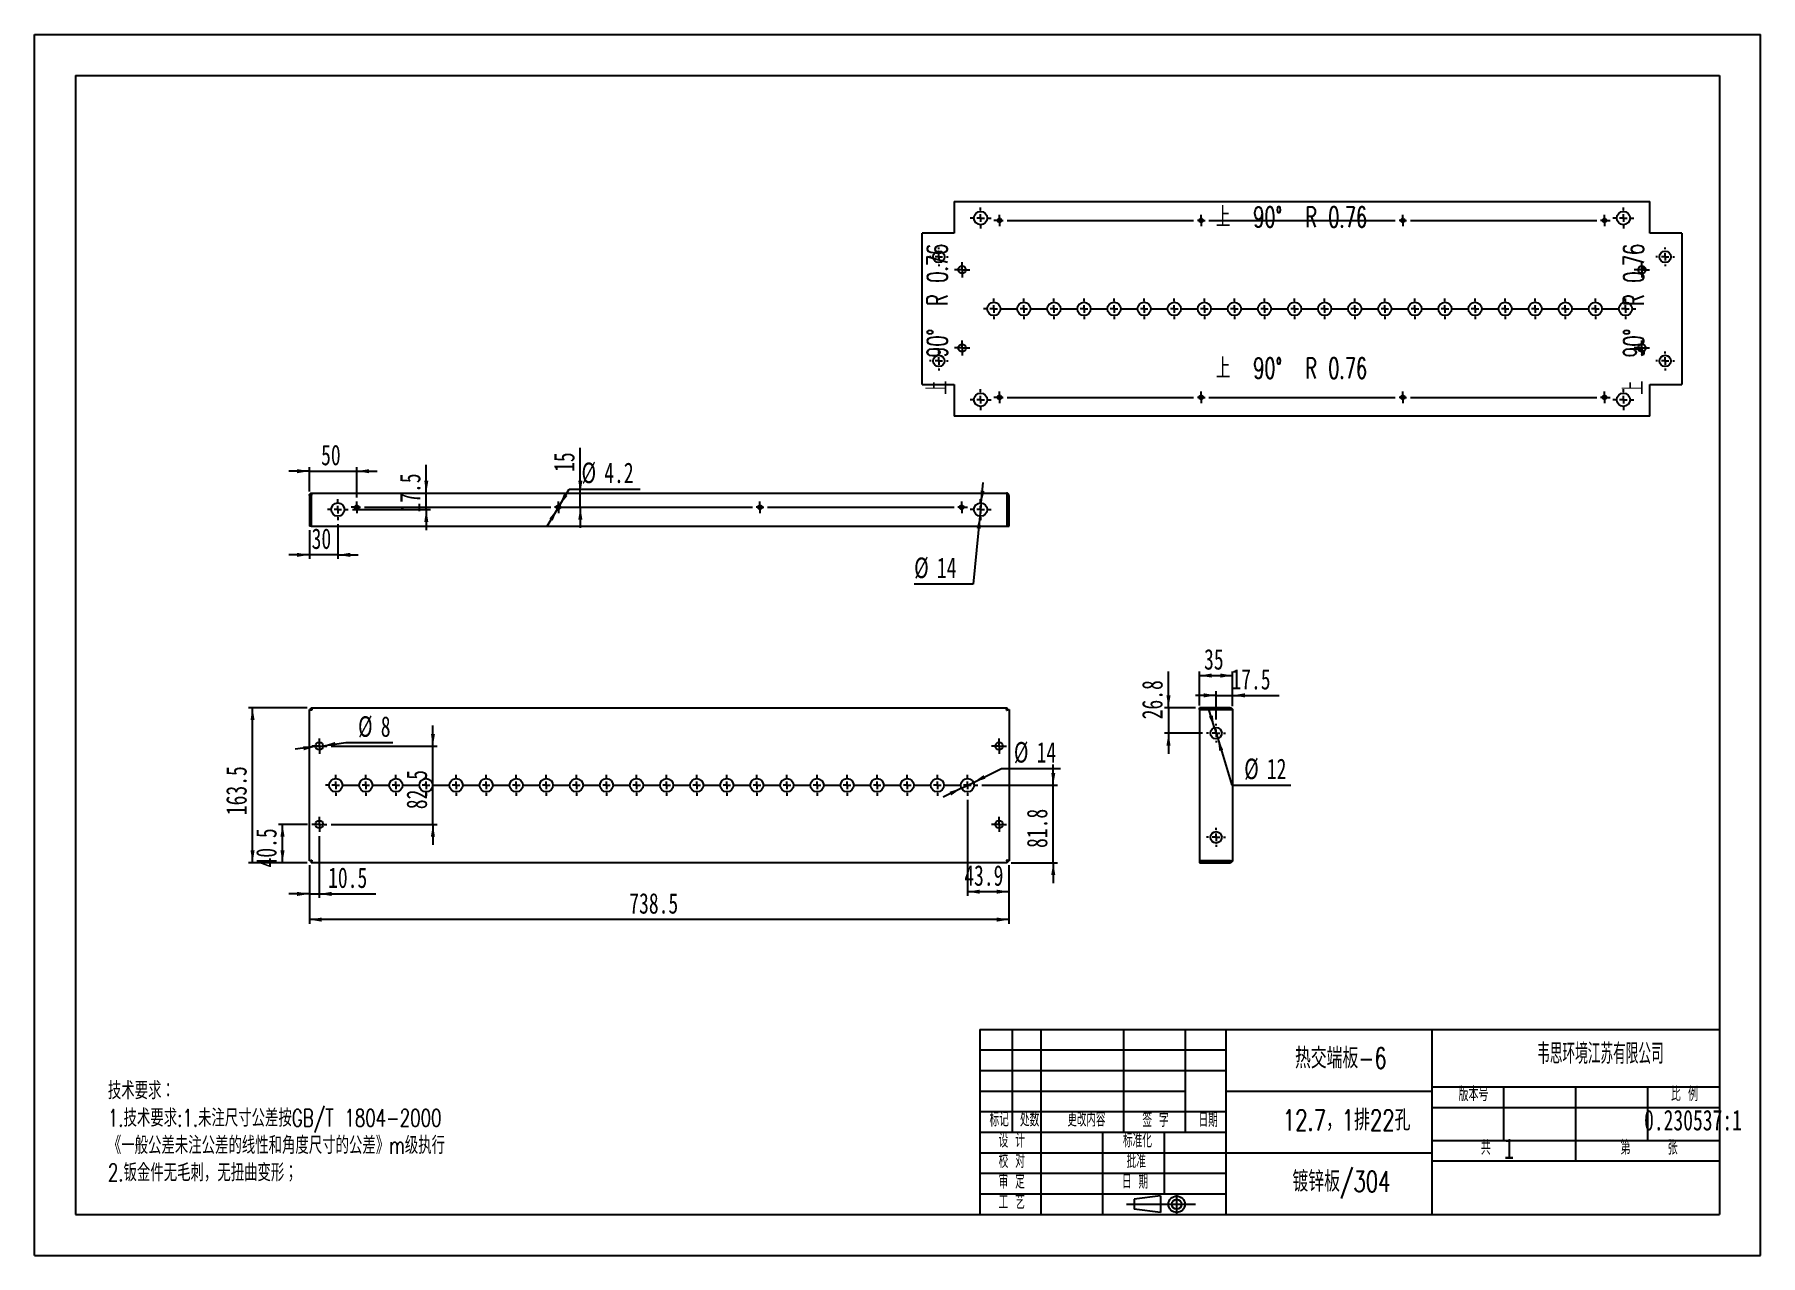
# Model space of a CAD drawing. Extents: x 0 to 1822, y 0 to 1288.
import ezdxf

# ---------------------------------------------------------------- set-up
doc = ezdxf.new("R2010")
doc.units = 0
doc.header["$LTSCALE"] = 4.337702
doc.layers.get('0').update_dxf_attribs({"linetype": 'CONTINUOUS'})
for name, color, linetype in [('粗实线', 7, 'CONTINUOUS'), ('细实线', 7, 'CONTINUOUS'), ('轮廓线层', 7, 'CONTINUOUS')]:
    doc.layers.add(name, color=color, linetype=linetype)
doc.styles.add('SLDTEXTSTYLE0', font='TXT', dxfattribs={"width": 0.7, "bigfont": 'bigfont'})
doc.styles.add('SLDTEXTSTYLE1', font='TXT', dxfattribs={"width": 0.56, "bigfont": 'bigfont'})
doc.styles.add('SLDTEXTSTYLE2', font='TXT', dxfattribs={"width": 0.49, "bigfont": 'bigfont'})
doc.styles.add('SLDTEXTSTYLE3', font='TXT', dxfattribs={"width": 0.54, "bigfont": 'bigfont'})
doc.styles.add('SLDTEXTSTYLE4', font='TXT', dxfattribs={"width": 0.63, "bigfont": 'bigfont'})
doc.styles.add('SLDTEXTSTYLE5', font='TXT', dxfattribs={"width": 0.586667, "bigfont": 'bigfont'})
doc.styles.add('SLDTEXTSTYLE6', font='TXT', dxfattribs={"width": 0.7})
doc.styles.add('SLDTEXTSTYLE7', font='TXT', dxfattribs={"width": 0.628571, "bigfont": 'bigfont'})
doc.dimstyles.new('SLDDIMSTYLE0', dxfattribs={"dimtxt": 21.688511, "dimasz": 13.013106, "dimexe": 0, "dimexo": 0.0625, "dimgap": 5.422128, "dimtad": 2, "dimdec": 1, "dimrnd": 1e-09, "dimzin": 12, "dimtxsty": 'SLDTEXTSTYLE6', "dimsah": 1, "dimcen": 0.09, "dimazin": 3, "dimtfac": 1, "dimtdec": 1, "dimtofl": 0, "dimtmove": 0, "dimatfit": 3, "dimtolj": 1, "dimtzin": 12})
doc.dimstyles.new('SLDDIMSTYLE1', dxfattribs={"dimtxt": 21.688511, "dimasz": 13.013106, "dimexe": 0, "dimexo": 0.0625, "dimgap": 5.422128, "dimtad": 2, "dimdec": 1, "dimrnd": 1e-09, "dimzin": 12, "dimtxsty": 'SLDTEXTSTYLE6', "dimsah": 1, "dimcen": 0.09, "dimazin": 3, "dimtfac": 1, "dimtdec": 1, "dimtmove": 0, "dimatfit": 3, "dimtolj": 1, "dimtzin": 12})
doc.dimstyles.new('SLDDIMSTYLE2', dxfattribs={"dimtxt": 21.688511, "dimasz": 13.013106, "dimexe": 0, "dimexo": 0.0625, "dimgap": 5.422128, "dimtad": 0, "dimtih": 1, "dimtoh": 1, "dimdec": 1, "dimrnd": 1e-09, "dimzin": 12, "dimtxsty": 'SLDTEXTSTYLE6', "dimsah": 1, "dimcen": 0, "dimazin": 3, "dimtfac": 1, "dimtdec": 1, "dimtmove": 0, "dimatfit": 3, "dimtolj": 1, "dimtzin": 12})

msp = doc.modelspace()

# ---------------------------------------------------------------- texts
at = {"color": 7, "linetype": 'CONTINUOUS', "char_height": 21.6885, "attachment_point": 2, "style": 'SLDTEXTSTYLE7'}
for insert in [(1326.86, 1106.59), (1326.86, 947)]:
    msp.add_mtext('上  90°  R 0.76', dxfattribs=dict(at, insert=insert))
at = {"color": 7, "linetype": 'CONTINUOUS', "char_height": 21.6885, "attachment_point": 2, "rotation": 90, "style": 'SLDTEXTSTYLE7'}
for insert in [(942.11, 987.75), (1677.19, 987.75)]:
    msp.add_mtext('上  90°  R 0.76', dxfattribs=dict(at, insert=insert))
at = {"layer": '细实线', "color": 7}
for s, insert, char_height, attachment_point, style in [('热交端板-6', (1378.87, 219.1), 21.689, 2, 'SLDTEXTSTYLE0'), ('韦思环境江苏有限公司', (1652.9, 223.86), 21.689, 2, 'SLDTEXTSTYLE1'), ('12.7，1排22孔', (1385.01, 153.65), 21.689, 2, 'SLDTEXTSTYLE0'), ('0.230537:1', (1750.59, 153.65), 21.689, 2, 'SLDTEXTSTYLE6'), ('1', (1551.21, 123.53), 21.69, 1, 'SLDTEXTSTYLE6'), ('1', (1551.21, 123.53), 21.69, 1, 'SLDTEXTSTYLE6'), ('镀锌板/304', (1379.54, 89), 21.689, 2, 'SLDTEXTSTYLE0')]:
    msp.add_mtext(s, dxfattribs=dict(at, insert=insert, char_height=char_height, attachment_point=attachment_point, style=style))
at = {"layer": '细实线', "attachment_point": 2}
for s, insert, char_height, style in [('版本号', (1518.9, 178.03), 15.182, 'SLDTEXTSTYLE4'), ('比 例', (1741.61, 178.03), 15.182, 'SLDTEXTSTYLE5'), ('标记', (1018.26, 151.24), 15.182, 'SLDTEXTSTYLE1'), ('处数', (1050.36, 151.24), 15.182, 'SLDTEXTSTYLE1'), ('更改内容', (1110.29, 151.24), 15.182, 'SLDTEXTSTYLE2'), ('签 字', (1183.34, 150.77), 15.182, 'SLDTEXTSTYLE3'), ('日期', (1238.82, 150.77), 15.182, 'SLDTEXTSTYLE1'), ('设 计', (1031.52, 129.09), 15.182, 'SLDTEXTSTYLE3'), ('标准化', (1164.19, 129.09), 15.182, 'SLDTEXTSTYLE1'), ('共', (1531.91, 121.53), 15.18, 'SLDTEXTSTYLE4'), ('第', (1679.5, 121.53), 15.18, 'SLDTEXTSTYLE4'), ('张', (1729.17, 121.53), 15.18, 'SLDTEXTSTYLE4'), ('张', (1729.17, 121.53), 15.18, 'SLDTEXTSTYLE4'), ('校 对', (1031.52, 107.5), 15.182, 'SLDTEXTSTYLE3'), ('批准', (1162.91, 107.5), 15.182, 'SLDTEXTSTYLE1'), ('审 定', (1031.52, 85.71), 15.182, 'SLDTEXTSTYLE3'), ('日 期', (1161.65, 85.71), 15.182, 'SLDTEXTSTYLE3'), ('工 艺', (1031.52, 64.02), 15.182, 'SLDTEXTSTYLE3')]:
    msp.add_mtext(s, dxfattribs=dict(at, insert=insert, char_height=char_height, style=style))

# ---------------------------------------------------------------- blocks, each defined once
blk = doc.blocks.new('块6')
at = {"color": 7, "linetype": 'CONTINUOUS'}
for p, q in [((552, 673.5), (517.3, 669.1)), ((517.3, 669.1), (517.3, 656.1)), ((552, 673.5), (552, 651.8)), ((552, 651.8), (517.3, 656.1))]:
    blk.add_line(p, q, dxfattribs=at)
at = {"layer": '轮廓线层', "color": 7}
for p, q in [((507.5, 662.5), (598.2, 662.5)), ((573.5, 675.3), (573.5, 649.7))]:
    blk.add_line(p, q, dxfattribs=at)
for radius in [10.8, 6.51]:
    blk.add_circle((573.5, 662.5), radius, dxfattribs=at)
blk = doc.blocks.new('SW_NOTE_0')
at = {"layer": '细实线', "color": 0, "attachment_point": 1, "style": 'SLDTEXTSTYLE0'}
for s, insert, char_height in [('技术要求：', (0, 23.7), 18.36), ('1.技术要求:1.未注尺寸公差按GB/T 1804-2000', (0, -5.2), 18.363), ('《一般公差未注公差的线性和角度尺寸的公差》m级执行', (0, -34), 18.363), ('2.钣金件无毛刺，无扭曲变形；', (0, -62.8), 18.363)]:
    blk.add_mtext(s, dxfattribs=dict(at, insert=insert, char_height=char_height))
blk = doc.blocks.new('_D')
at = {"layer": '细实线'}
for p, q in [((290.1, 412), (290.1, 350.1)), ((1028.6, 412), (1028.6, 350.1)), ((1028.6, 354.4), (290.1, 354.4))]:
    blk.add_line(p, q, dxfattribs=at)
for points in [[(290.1, 354.4), (303.2, 352.2), (303.2, 356.6)], [(1028.6, 354.4), (1015.6, 356.6), (1015.6, 352.2)]]:
    blk.add_solid(points, dxfattribs=at)
at = {"layer": '细实线', "insert": (627.8, 382.4), "char_height": 21.69, "attachment_point": 1, "style": 'SLDTEXTSTYLE6'}
blk.add_mtext('738.5', dxfattribs=at)
blk = doc.blocks.new('_D_1')
at = {"layer": '细实线'}
for p, q in [((287.8, 577.9), (225.8, 577.9)), ((230.1, 414.4), (230.1, 577.9)), ((287.8, 414.4), (225.8, 414.4))]:
    blk.add_line(p, q, dxfattribs=at)
for points in [[(230.1, 577.9), (228, 564.9), (232.3, 564.9)], [(230.1, 414.4), (232.3, 427.4), (228, 427.4)]]:
    blk.add_solid(points, dxfattribs=at)
at = {"layer": '细实线', "insert": (202.2, 464.6), "char_height": 21.69, "attachment_point": 1, "rotation": 90, "style": 'SLDTEXTSTYLE6'}
blk.add_mtext('163.5', dxfattribs=at)
blk = doc.blocks.new('_D_2')
at = {"layer": '细实线'}
for p, q in [((984.7, 480.8), (984.7, 379.5)), ((1028.6, 412), (1028.6, 379.5)), ((984.7, 383.9), (1028.6, 383.9))]:
    blk.add_line(p, q, dxfattribs=at)
for points in [[(984.7, 383.9), (997.8, 381.7), (997.8, 386)], [(1028.6, 383.9), (1015.6, 386), (1015.6, 381.7)]]:
    blk.add_solid(points, dxfattribs=at)
at = {"layer": '细实线', "insert": (981.4, 411.8), "char_height": 21.69, "attachment_point": 1, "style": 'SLDTEXTSTYLE6'}
blk.add_mtext('43.9', dxfattribs=at)
blk = doc.blocks.new('_D_3')
at = {"layer": '细实线'}
for p, q in [((1075.3, 496.2), (1075.3, 517.9)), ((1000.1, 496.2), (1079.7, 496.2)), ((1075.3, 414.4), (1075.3, 496.2)), ((1031, 414.4), (1079.7, 414.4)), ((1075.3, 414.4), (1075.3, 392.7))]:
    blk.add_line(p, q, dxfattribs=at)
for points in [[(1075.3, 496.2), (1077.5, 509.2), (1073.2, 509.2)], [(1075.3, 414.4), (1073.2, 401.4), (1077.5, 401.4)]]:
    blk.add_solid(points, dxfattribs=at)
at = {"layer": '细实线', "insert": (1047.4, 430), "char_height": 21.69, "attachment_point": 1, "rotation": 90, "style": 'SLDTEXTSTYLE6'}
blk.add_mtext('81.8', dxfattribs=at)
blk = doc.blocks.new('_D_4')
at = {"layer": '细实线'}
for p, q in [((991, 499.2), (1020.8, 513.8)), ((1020.8, 513.8), (1083, 513.8)), ((978.5, 493.1), (959, 483.6)), ((978.5, 493.1), (991, 499.2))]:
    blk.add_line(p, q, dxfattribs=at)
for points in [[(978.5, 493.1), (965.8, 489.3), (967.7, 485.4)], [(991, 499.2), (1003.7, 503), (1001.8, 506.9)]]:
    blk.add_solid(points, dxfattribs=at)
at = {"layer": '细实线', "char_height": 21.69, "attachment_point": 1, "style": 'SLDTEXTSTYLE6'}
for s, insert in [('%%c', (1033.8, 541.8)), ('14', (1057.8, 541.8))]:
    blk.add_mtext(s, dxfattribs=dict(at, insert=insert))
blk = doc.blocks.new('_D_5')
at = {"layer": '细实线'}
for p, q in [((420.5, 537.4), (420.5, 559.1)), ((313, 537.4), (424.9, 537.4)), ((420.5, 454.9), (420.5, 537.4)), ((313, 454.9), (424.9, 454.9)), ((420.5, 454.9), (420.5, 433.2))]:
    blk.add_line(p, q, dxfattribs=at)
for points in [[(420.5, 537.4), (422.7, 550.4), (418.4, 550.4)], [(420.5, 454.9), (418.4, 441.9), (422.7, 441.9)]]:
    blk.add_solid(points, dxfattribs=at)
at = {"layer": '细实线', "insert": (392.6, 470.9), "char_height": 21.69, "attachment_point": 1, "rotation": 90, "style": 'SLDTEXTSTYLE6'}
blk.add_mtext('82.5', dxfattribs=at)
blk = doc.blocks.new('_D_6')
at = {"layer": '细实线'}
for p, q in [((288.3, 454.9), (257.4, 454.9)), ((261.8, 414.4), (261.8, 454.9)), ((287.8, 414.4), (257.4, 414.4))]:
    blk.add_line(p, q, dxfattribs=at)
for points in [[(261.8, 454.9), (259.6, 441.9), (263.9, 441.9)], [(261.8, 414.4), (263.9, 427.4), (259.6, 427.4)]]:
    blk.add_solid(points, dxfattribs=at)
at = {"layer": '细实线', "insert": (233.8, 409.4), "char_height": 21.69, "attachment_point": 1, "rotation": 90, "style": 'SLDTEXTSTYLE6'}
blk.add_mtext('40.5', dxfattribs=at)
blk = doc.blocks.new('_D_7')
at = {"layer": '细实线'}
for p, q in [((300.6, 442.6), (300.6, 377.2)), ((290.1, 412), (290.1, 377.2)), ((290.1, 381.5), (268.5, 381.5)), ((290.1, 381.5), (300.6, 381.5)), ((300.6, 381.5), (360.4, 381.5))]:
    blk.add_line(p, q, dxfattribs=at)
for points in [[(290.1, 381.5), (277.1, 383.7), (277.1, 379.3)], [(300.6, 381.5), (313.7, 379.3), (313.7, 383.7)]]:
    blk.add_solid(points, dxfattribs=at)
at = {"layer": '细实线', "insert": (309.9, 409.5), "char_height": 21.69, "attachment_point": 1, "style": 'SLDTEXTSTYLE6'}
blk.add_mtext('10.5', dxfattribs=at)
blk = doc.blocks.new('_D_8')
at = {"layer": '细实线'}
for p, q in [((296.7, 536.9), (275.2, 534.1)), ((296.7, 536.9), (304.6, 537.9)), ((304.6, 537.9), (328.5, 541.1)), ((328.5, 541.1), (378.1, 541.1))]:
    blk.add_line(p, q, dxfattribs=at)
for points in [[(296.7, 536.9), (283.5, 537.3), (284.1, 533)], [(304.6, 537.9), (317.8, 537.5), (317.2, 541.8)]]:
    blk.add_solid(points, dxfattribs=at)
at = {"layer": '细实线', "attachment_point": 1, "style": 'SLDTEXTSTYLE6'}
for s, insert, char_height in [('%%c', (341.5, 569), 21.69), ('8', (365.5, 569), 21.7)]:
    blk.add_mtext(s, dxfattribs=dict(at, insert=insert, char_height=char_height))
blk = doc.blocks.new('SW_CENTERMARKSYMBOL_0')
at = {"layer": '细实线', "color": 0}
for p, q in [((-643, 0), (-646, 0)), ((-635, 0), (-639, 0)), ((-635, 8), (-635, 11)), ((-635, 0), (-635, 4)), ((-635, 0), (-635, -4)), ((-635, 0), (-631, 0)), ((-627, 0), (-611.25, 0)), ((-603.25, 0), (-607.25, 0)), ((-603.25, 8), (-603.25, 11)), ((-603.25, 0), (-603.25, 4)), ((-603.25, 0), (-603.25, -4)), ((-603.25, 0), (-599.25, 0)), ((-595.25, 0), (-579.5, 0)), ((-571.5, 0), (-575.5, 0)), ((-571.5, 8), (-571.5, 11)), ((-571.5, 0), (-571.5, 4)), ((-571.5, 0), (-571.5, -4)), ((-571.5, 0), (-567.5, 0)), ((-563.5, 0), (-547.75, 0)), ((-539.75, 0), (-543.75, 0)), ((-539.75, 8), (-539.75, 11)), ((-539.75, 0), (-539.75, 4)), ((-539.75, 0), (-539.75, -4)), ((-539.75, 0), (-535.75, 0)), ((-531.75, 0), (-516, 0)), ((-508, 0), (-512, 0)), ((-508, 8), (-508, 11)), ((-508, 0), (-508, 4)), ((-508, 0), (-508, -4)), ((-508, 0), (-504, 0)), ((-500, 0), (-484.25, 0)), ((-476.25, 0), (-480.25, 0)), ((-476.25, 8), (-476.25, 11)), ((-476.25, 0), (-476.25, 4)), ((-476.25, 0), (-476.25, -4)), ((-476.25, 0), (-472.25, 0)), ((-468.25, 0), (-452.5, 0)), ((-444.5, 0), (-448.5, 0)), ((-444.5, 8), (-444.5, 11)), ((-444.5, 0), (-444.5, 4)), ((-444.5, 0), (-444.5, -4)), ((-444.5, 0), (-440.5, 0)), ((-436.5, 0), (-420.75, 0)), ((-412.75, 0), (-416.75, 0)), ((-412.75, 8), (-412.75, 11)), ((-412.75, 0), (-412.75, 4)), ((-412.75, 0), (-412.75, -4)), ((-412.75, 0), (-408.75, 0)), ((-404.75, 0), (-389, 0)), ((-381, 0), (-385, 0)), ((-381, 8), (-381, 11)), ((-381, 0), (-381, 4)), ((-381, 0), (-381, -4)), ((-381, 0), (-377, 0)), ((-373, 0), (-357.25, 0)), ((-349.25, 0), (-353.25, 0)), ((-349.25, 8), (-349.25, 11)), ((-349.25, 0), (-349.25, 4)), ((-349.25, 0), (-349.25, -4)), ((-349.25, 0), (-345.25, 0)), ((-341.25, 0), (-325.5, 0)), ((-317.5, 0), (-321.5, 0)), ((-317.5, 8), (-317.5, 11)), ((-317.5, 0), (-317.5, 4)), ((-317.5, 0), (-317.5, -4)), ((-317.5, 0), (-313.5, 0)), ((-309.5, 0), (-293.75, 0)), ((-285.75, 0), (-289.75, 0)), ((-285.75, 8), (-285.75, 11)), ((-285.75, 0), (-285.75, 4)), ((-285.75, 0), (-285.75, -4)), ((-285.75, 0), (-281.75, 0)), ((-277.75, 0), (-262, 0)), ((-254, 0), (-258, 0)), ((-254, 8), (-254, 11)), ((-254, 0), (-254, 4)), ((-254, 0), (-254, -4)), ((-254, 0), (-250, 0)), ((-246, 0), (-230.25, 0)), ((-222.25, 0), (-226.25, 0)), ((-222.25, 8), (-222.25, 11)), ((-222.25, 0), (-222.25, 4)), ((-222.25, 0), (-222.25, -4)), ((-222.25, 0), (-218.25, 0)), ((-214.25, 0), (-198.5, 0)), ((-190.5, 0), (-194.5, 0)), ((-190.5, 8), (-190.5, 11)), ((-190.5, 0), (-190.5, 4)), ((-190.5, 0), (-190.5, -4)), ((-190.5, 0), (-186.5, 0)), ((-182.5, 0), (-166.75, 0)), ((-158.75, 0), (-162.75, 0)), ((-158.75, 8), (-158.75, 11)), ((-158.75, 0), (-158.75, 4)), ((-158.75, 0), (-158.75, -4)), ((-158.75, 0), (-154.75, 0)), ((-150.75, 0), (-135, 0)), ((-127, 0), (-131, 0)), ((-127, 8), (-127, 11)), ((-127, 0), (-127, 4)), ((-127, 0), (-127, -4)), ((-127, 0), (-123, 0)), ((-119, 0), (-103.25, 0)), ((-95.25, 0), (-99.25, 0)), ((-95.25, 8), (-95.25, 11)), ((-95.25, 0), (-95.25, 4)), ((-95.25, 0), (-95.25, -4)), ((-95.25, 0), (-91.25, 0)), ((-87.25, 0), (-71.5, 0)), ((-63.5, 0), (-67.5, 0)), ((-63.5, 8), (-63.5, 11)), ((-63.5, 0), (-63.5, 4)), ((-63.5, 0), (-63.5, -4)), ((-63.5, 0), (-59.5, 0)), ((-55.5, 0), (-39.75, 0)), ((-31.75, 0), (-35.75, 0)), ((-31.75, 8), (-31.75, 11)), ((-31.75, 0), (-31.75, 4)), ((-31.75, 0), (-31.75, -4)), ((-31.75, 0), (-27.75, 0)), ((-23.75, 0), (-8, 0)), ((0, 0), (-4, 0)), ((0, 8), (0, 11)), ((0, 0), (0, 4)), ((0, 0), (0, -4)), ((0, 0), (4, 0)), ((8, 0), (23.75, 0)), ((31.75, 0), (27.75, 0)), ((31.75, 8), (31.75, 11)), ((31.75, 0), (31.75, 4)), ((31.75, 0), (31.75, -4)), ((31.75, 0), (35.75, 0)), ((39.75, 0), (42.75, 0)), ((-635, -8), (-635, -11)), ((-603.25, -8), (-603.25, -11)), ((-571.5, -8), (-571.5, -11)), ((-539.75, -8), (-539.75, -11)), ((-508, -8), (-508, -11)), ((-476.25, -8), (-476.25, -11)), ((-444.5, -8), (-444.5, -11)), ((-412.75, -8), (-412.75, -11)), ((-381, -8), (-381, -11)), ((-349.25, -8), (-349.25, -11)), ((-317.5, -8), (-317.5, -11)), ((-285.75, -8), (-285.75, -11)), ((-254, -8), (-254, -11)), ((-222.25, -8), (-222.25, -11)), ((-190.5, -8), (-190.5, -11)), ((-158.75, -8), (-158.75, -11)), ((-127, -8), (-127, -11)), ((-95.25, -8), (-95.25, -11)), ((-63.5, -8), (-63.5, -11)), ((-31.75, -8), (-31.75, -11)), ((0, -8), (0, -11)), ((31.75, -8), (31.75, -11))]:
    blk.add_line(p, q, dxfattribs=at)
blk = doc.blocks.new('SW_CENTERMARKSYMBOL_1')
at = {"layer": '细实线', "color": 0}
for p, q in [((-4, 0), (-8, 0)), ((0, 0), (-4, 0)), ((0, 4), (0, 8)), ((0, 0), (0, 4)), ((0, 0), (0, -4)), ((0, 0), (4, 0)), ((4, 0), (8, 0)), ((0, -4), (0, -8))]:
    blk.add_line(p, q, dxfattribs=at)
blk = doc.blocks.new('SW_CENTERMARKSYMBOL_2')
at = {"layer": '细实线', "color": 0}
for p, q in [((-4, 0), (-8, 0)), ((0, 0), (-4, 0)), ((0, 4), (0, 8)), ((0, 0), (0, 4)), ((0, 0), (0, -4)), ((0, 0), (4, 0)), ((4, 0), (8, 0)), ((0, -4), (0, -8))]:
    blk.add_line(p, q, dxfattribs=at)
blk = doc.blocks.new('SW_CENTERMARKSYMBOL_3')
at = {"layer": '细实线', "color": 0}
for p, q in [((-4, 0), (-8, 0)), ((0, 0), (-4, 0)), ((0, 4), (0, 8)), ((0, 0), (0, 4)), ((0, 0), (0, -4)), ((0, 0), (4, 0)), ((4, 0), (8, 0)), ((0, -4), (0, -8))]:
    blk.add_line(p, q, dxfattribs=at)
blk = doc.blocks.new('SW_CENTERMARKSYMBOL_4')
at = {"layer": '细实线', "color": 0}
for p, q in [((-4, 0), (-8, 0)), ((0, 0), (-4, 0)), ((0, 4), (0, 8)), ((0, 0), (0, 4)), ((0, 0), (0, -4)), ((0, 0), (4, 0)), ((4, 0), (8, 0)), ((0, -4), (0, -8))]:
    blk.add_line(p, q, dxfattribs=at)
blk = doc.blocks.new('_D_9')
at = {"layer": '细实线'}
for p, q in [((1229.7, 580.3), (1229.7, 616.2)), ((1229.7, 611.9), (1264.7, 611.9)), ((1264.7, 579.6), (1264.7, 616.2))]:
    blk.add_line(p, q, dxfattribs=at)
for points in [[(1229.7, 611.9), (1242.7, 609.7), (1242.7, 614.1)], [(1264.7, 611.9), (1251.7, 614.1), (1251.7, 609.7)]]:
    blk.add_solid(points, dxfattribs=at)
at = {"layer": '细实线', "insert": (1234.5, 639.9), "char_height": 21.69, "attachment_point": 1, "style": 'SLDTEXTSTYLE6'}
blk.add_mtext('35', dxfattribs=at)
blk = doc.blocks.new('_D_10')
at = {"layer": '细实线'}
for p, q in [((1247.2, 591), (1225.5, 591)), ((1247.2, 565.5), (1247.2, 595.3)), ((1247.2, 591), (1264.7, 591)), ((1264.7, 579.6), (1264.7, 595.3)), ((1264.7, 591), (1313.9, 591))]:
    blk.add_line(p, q, dxfattribs=at)
for points in [[(1247.2, 591), (1234.2, 593.2), (1234.2, 588.8)], [(1264.7, 591), (1277.7, 588.8), (1277.7, 593.2)]]:
    blk.add_solid(points, dxfattribs=at)
at = {"layer": '细实线', "insert": (1263.4, 618.9), "char_height": 21.69, "attachment_point": 1, "style": 'SLDTEXTSTYLE6'}
blk.add_mtext('17.5', dxfattribs=at)
blk = doc.blocks.new('_D_11')
at = {"layer": '细实线'}
for p, q in [((1197, 577.9), (1197, 616.2)), ((1225.3, 577.9), (1192.6, 577.9)), ((1197, 577.9), (1197, 551.1)), ((1232.8, 551.1), (1192.6, 551.1)), ((1197, 551.1), (1197, 529.4))]:
    blk.add_line(p, q, dxfattribs=at)
for points in [[(1197, 577.9), (1199.1, 590.9), (1194.8, 590.9)], [(1197, 551.1), (1194.8, 538.1), (1199.1, 538.1)]]:
    blk.add_solid(points, dxfattribs=at)
at = {"layer": '细实线', "insert": (1169, 565.7), "char_height": 21.69, "attachment_point": 1, "rotation": 90, "style": 'SLDTEXTSTYLE6'}
blk.add_mtext('26.8', dxfattribs=at)
blk = doc.blocks.new('_D_12')
at = {"layer": '细实线'}
for p, q in [((1245.4, 556.9), (1239.1, 577.6)), ((1245.4, 556.9), (1248.9, 545.4)), ((1248.9, 545.4), (1263.8, 496.3)), ((1263.8, 496.3), (1326.1, 496.3))]:
    blk.add_line(p, q, dxfattribs=at)
for points in [[(1245.4, 556.9), (1243.7, 569.9), (1239.6, 568.7)], [(1248.9, 545.4), (1250.6, 532.3), (1254.8, 533.6)]]:
    blk.add_solid(points, dxfattribs=at)
at = {"layer": '细实线', "char_height": 21.69, "attachment_point": 1, "style": 'SLDTEXTSTYLE6'}
for s, insert in [('%%c', (1276.9, 524.3)), ('12', (1300.8, 524.3))]:
    blk.add_mtext(s, dxfattribs=dict(at, insert=insert))
blk = doc.blocks.new('SW_CENTERMARKSYMBOL_5')
at = {"layer": '细实线', "color": 0}
for p, q in [((-8, 0), (-10, 0)), ((0, 0), (-4, 0)), ((0, 8), (0, 10)), ((0, 0), (0, 4)), ((0, 0), (0, -4)), ((0, 0), (4, 0)), ((8, 0), (10, 0)), ((0, -8), (0, -10))]:
    blk.add_line(p, q, dxfattribs=at)
blk = doc.blocks.new('SW_CENTERMARKSYMBOL_6')
at = {"layer": '细实线', "color": 0}
for p, q in [((-8, 0), (-10, 0)), ((0, 0), (-4, 0)), ((0, 8), (0, 10)), ((0, 0), (0, 4)), ((0, 0), (0, -4)), ((0, 0), (4, 0)), ((8, 0), (10, 0)), ((0, -8), (0, -10))]:
    blk.add_line(p, q, dxfattribs=at)
blk = doc.blocks.new('_D_13')
at = {"layer": '细实线'}
for p, q in [((290.1, 827.6), (268.5, 827.6)), ((290.1, 806.2), (290.1, 831.9)), ((290.1, 827.6), (340.1, 827.6)), ((340.1, 799.9), (340.1, 831.9)), ((340.1, 827.6), (361.8, 827.6))]:
    blk.add_line(p, q, dxfattribs=at)
for points in [[(290.1, 827.6), (277.1, 829.7), (277.1, 825.4)], [(340.1, 827.6), (353.2, 825.4), (353.2, 829.7)]]:
    blk.add_solid(points, dxfattribs=at)
at = {"layer": '细实线', "insert": (302.5, 855.5), "char_height": 21.69, "attachment_point": 1, "style": 'SLDTEXTSTYLE6'}
blk.add_mtext('50', dxfattribs=at)
blk = doc.blocks.new('_D_14')
at = {"layer": '细实线'}
for p, q in [((320.1, 771.7), (320.1, 734.9)), ((290.1, 765.2), (290.1, 734.9)), ((290.1, 739.3), (268.5, 739.3)), ((320.1, 739.3), (290.1, 739.3)), ((320.1, 739.3), (341.8, 739.3))]:
    blk.add_line(p, q, dxfattribs=at)
for points in [[(290.1, 739.3), (277.1, 741.4), (277.1, 737.1)], [(320.1, 739.3), (333.2, 737.1), (333.2, 741.4)]]:
    blk.add_solid(points, dxfattribs=at)
at = {"layer": '细实线', "insert": (292.5, 767.2), "char_height": 21.69, "attachment_point": 1, "style": 'SLDTEXTSTYLE6'}
blk.add_mtext('30', dxfattribs=at)
blk = doc.blocks.new('_D_15')
at = {"layer": '细实线'}
for p, q in [((576.1, 804.5), (576.1, 852.1)), ((576.1, 789.5), (576.1, 804.5)), ((551.2, 789.5), (580.5, 789.5)), ((576.1, 789.5), (576.1, 767.8))]:
    blk.add_line(p, q, dxfattribs=at)
for points in [[(576.1, 804.5), (578.3, 817.5), (574, 817.5)], [(576.1, 789.5), (574, 776.5), (578.3, 776.5)]]:
    blk.add_solid(points, dxfattribs=at)
at = {"layer": '细实线', "insert": (548.2, 826.8), "char_height": 21.69, "attachment_point": 1, "rotation": 90, "style": 'SLDTEXTSTYLE6'}
blk.add_mtext('15', dxfattribs=at)
blk = doc.blocks.new('_D_16')
at = {"layer": '细实线'}
for p, q in [((413.5, 804.5), (413.5, 834.4)), ((413.5, 787), (413.5, 804.5)), ((335.5, 787), (417.9, 787)), ((413.5, 787), (413.5, 765.3))]:
    blk.add_line(p, q, dxfattribs=at)
for points in [[(413.5, 804.5), (415.7, 817.5), (411.4, 817.5)], [(413.5, 787), (411.4, 774), (415.7, 774)]]:
    blk.add_solid(points, dxfattribs=at)
at = {"layer": '细实线', "insert": (385.6, 783.9), "char_height": 21.69, "attachment_point": 1, "rotation": 90, "style": 'SLDTEXTSTYLE6'}
blk.add_mtext('17.5', dxfattribs=at)
blk = doc.blocks.new('_D_17')
at = {"layer": '细实线'}
for p, q in [((999.3, 794), (1001.5, 815.6)), ((999.3, 794), (997.9, 780)), ((997.9, 780), (990.8, 708.5)), ((990.8, 708.5), (928.5, 708.5))]:
    blk.add_line(p, q, dxfattribs=at)
for points in [[(999.3, 794), (1002.8, 806.7), (998.5, 807.1)], [(997.9, 780), (994.5, 767.3), (998.8, 766.9)]]:
    blk.add_solid(points, dxfattribs=at)
at = {"layer": '细实线', "char_height": 21.69, "attachment_point": 1, "style": 'SLDTEXTSTYLE6'}
for s, insert in [('%%c', (928.5, 736.5)), ('14', (952.5, 736.5))]:
    blk.add_mtext(s, dxfattribs=dict(at, insert=insert))
blk = doc.blocks.new('_D_18')
at = {"layer": '细实线'}
for p, q in [((554, 791.3), (564.4, 808.7)), ((564.4, 808.7), (639.3, 808.7)), ((551.9, 787.7), (540.8, 769.1)), ((551.9, 787.7), (554, 791.3))]:
    blk.add_line(p, q, dxfattribs=at)
for points in [[(554, 791.3), (562.6, 801.4), (558.8, 803.6)], [(551.9, 787.7), (543.4, 777.6), (547.1, 775.4)]]:
    blk.add_solid(points, dxfattribs=at)
at = {"layer": '细实线', "char_height": 21.69, "attachment_point": 1, "style": 'SLDTEXTSTYLE6'}
for s, insert in [('%%c', (577.4, 836.7)), ('4.2', (601.4, 836.7))]:
    blk.add_mtext(s, dxfattribs=dict(at, insert=insert))
blk = doc.blocks.new('SW_CENTERMARKSYMBOL_7')
at = {"layer": '细实线', "color": 0}
for p, q in [((-8, 0), (-11, 0)), ((0, 0), (-4, 0)), ((0, 8), (0, 11)), ((0, 0), (0, 4)), ((0, 0), (0, -4)), ((0, 0), (4, 0)), ((8, 0), (11, 0)), ((0, -8), (0, -11))]:
    blk.add_line(p, q, dxfattribs=at)
blk = doc.blocks.new('SW_CENTERMARKSYMBOL_8')
at = {"layer": '细实线', "color": 0}
for p, q in [((-8, 0), (-11, 0)), ((0, 0), (-4, 0)), ((0, 8), (0, 11)), ((0, 0), (0, 4)), ((0, 0), (0, -4)), ((0, 0), (4, 0)), ((8, 0), (11, 0)), ((0, -8), (0, -11))]:
    blk.add_line(p, q, dxfattribs=at)
blk = doc.blocks.new('SW_CENTERMARKSYMBOL_9')
at = {"layer": '细实线', "color": 0}
for p, q in [((-216.8, 0), (-218.9, 0)), ((-212.8, 0), (-216.8, 0)), ((-212.8, 4), (-212.8, 6.1)), ((-212.8, 0), (-212.8, 4)), ((-212.8, 0), (-212.8, -4)), ((-212.8, 0), (-208.8, 0)), ((-204.8, 0), (-8, 0)), ((0, 0), (-4, 0)), ((0, 4), (0, 6.1)), ((0, 0), (0, 4)), ((0, 0), (0, -4)), ((0, 0), (4, 0)), ((8, 0), (204.8, 0)), ((212.8, 0), (208.8, 0)), ((212.8, 4), (212.8, 6.1)), ((212.8, 0), (212.8, 4)), ((212.8, 0), (212.8, -4)), ((212.8, 0), (216.8, 0)), ((220.8, 0), (417.7, 0)), ((425.7, 0), (421.7, 0)), ((425.7, 4), (425.7, 6.1)), ((425.7, 0), (425.7, 4)), ((425.7, 0), (425.7, -4)), ((425.7, 0), (429.7, 0)), ((429.7, 0), (431.8, 0)), ((-212.8, -4), (-212.8, -6.1)), ((0, -4), (0, -6.1)), ((212.8, -4), (212.8, -6.1)), ((425.7, -4), (425.7, -6.1))]:
    blk.add_line(p, q, dxfattribs=at)
blk = doc.blocks.new('SW_CENTERMARKSYMBOL_10')
at = {"layer": '细实线', "color": 0}
for p, q in [((-39.75, 0), (-42.75, 0)), ((-31.75, 0), (-35.75, 0)), ((-31.75, 8), (-31.75, 11)), ((-31.75, 0), (-31.75, 4)), ((-31.75, 0), (-31.75, -4)), ((-31.75, 0), (-27.75, 0)), ((-23.75, 0), (-8, 0)), ((0, 0), (-4, 0)), ((0, 8), (0, 11)), ((0, 0), (0, 4)), ((0, 0), (0, -4)), ((0, 0), (4, 0)), ((8, 0), (23.75, 0)), ((31.75, 0), (27.75, 0)), ((31.75, 8), (31.75, 11)), ((31.75, 0), (31.75, 4)), ((31.75, 0), (31.75, -4)), ((31.75, 0), (35.75, 0)), ((39.75, 0), (55.5, 0)), ((63.5, 0), (59.5, 0)), ((63.5, 8), (63.5, 11)), ((63.5, 0), (63.5, 4)), ((63.5, 0), (63.5, -4)), ((63.5, 0), (67.5, 0)), ((71.5, 0), (87.25, 0)), ((95.25, 0), (91.25, 0)), ((95.25, 8), (95.25, 11)), ((95.25, 0), (95.25, 4)), ((95.25, 0), (95.25, -4)), ((95.25, 0), (99.25, 0)), ((103.25, 0), (119, 0)), ((127, 0), (123, 0)), ((127, 8), (127, 11)), ((127, 0), (127, 4)), ((127, 0), (127, -4)), ((127, 0), (131, 0)), ((135, 0), (150.75, 0)), ((158.75, 0), (154.75, 0)), ((158.75, 8), (158.75, 11)), ((158.75, 0), (158.75, 4)), ((158.75, 0), (158.75, -4)), ((158.75, 0), (162.75, 0)), ((166.75, 0), (182.5, 0)), ((190.5, 0), (186.5, 0)), ((190.5, 8), (190.5, 11)), ((190.5, 0), (190.5, 4)), ((190.5, 0), (190.5, -4)), ((190.5, 0), (194.5, 0)), ((198.5, 0), (214.25, 0)), ((222.25, 0), (218.25, 0)), ((222.25, 8), (222.25, 11)), ((222.25, 0), (222.25, 4)), ((222.25, 0), (222.25, -4)), ((222.25, 0), (226.25, 0)), ((230.25, 0), (246, 0)), ((254, 0), (250, 0)), ((254, 8), (254, 11)), ((254, 0), (254, 4)), ((254, 0), (254, -4)), ((254, 0), (258, 0)), ((262, 0), (277.75, 0)), ((285.75, 0), (281.75, 0)), ((285.75, 8), (285.75, 11)), ((285.75, 0), (285.75, 4)), ((285.75, 0), (285.75, -4)), ((285.75, 0), (289.75, 0)), ((293.75, 0), (309.5, 0)), ((317.5, 0), (313.5, 0)), ((317.5, 8), (317.5, 11)), ((317.5, 0), (317.5, 4)), ((317.5, 0), (317.5, -4)), ((317.5, 0), (321.5, 0)), ((325.5, 0), (341.25, 0)), ((349.25, 0), (345.25, 0)), ((349.25, 8), (349.25, 11)), ((349.25, 0), (349.25, 4)), ((349.25, 0), (349.25, -4)), ((349.25, 0), (353.25, 0)), ((357.25, 0), (373, 0)), ((381, 0), (377, 0)), ((381, 8), (381, 11)), ((381, 0), (381, 4)), ((381, 0), (381, -4)), ((381, 0), (385, 0)), ((389, 0), (404.75, 0)), ((412.75, 0), (408.75, 0)), ((412.75, 8), (412.75, 11)), ((412.75, 0), (412.75, 4)), ((412.75, 0), (412.75, -4)), ((412.75, 0), (416.75, 0)), ((420.75, 0), (436.5, 0)), ((444.5, 0), (440.5, 0)), ((444.5, 8), (444.5, 11)), ((444.5, 0), (444.5, 4)), ((444.5, 0), (444.5, -4)), ((444.5, 0), (448.5, 0)), ((452.5, 0), (468.25, 0)), ((476.25, 0), (472.25, 0)), ((476.25, 8), (476.25, 11)), ((476.25, 0), (476.25, 4)), ((476.25, 0), (476.25, -4)), ((476.25, 0), (480.25, 0)), ((484.25, 0), (500, 0)), ((508, 0), (504, 0)), ((508, 8), (508, 11)), ((508, 0), (508, 4)), ((508, 0), (508, -4)), ((508, 0), (512, 0)), ((516, 0), (531.75, 0)), ((539.75, 0), (535.75, 0)), ((539.75, 8), (539.75, 11)), ((539.75, 0), (539.75, 4)), ((539.75, 0), (539.75, -4)), ((539.75, 0), (543.75, 0)), ((547.75, 0), (563.5, 0)), ((571.5, 0), (567.5, 0)), ((571.5, 8), (571.5, 11)), ((571.5, 0), (571.5, 4)), ((571.5, 0), (571.5, -4)), ((571.5, 0), (575.5, 0)), ((579.5, 0), (595.25, 0)), ((603.25, 0), (599.25, 0)), ((603.25, 8), (603.25, 11)), ((603.25, 0), (603.25, 4)), ((603.25, 0), (603.25, -4)), ((603.25, 0), (607.25, 0)), ((611.25, 0), (627, 0)), ((635, 0), (631, 0)), ((635, 8), (635, 11)), ((635, 0), (635, 4)), ((635, 0), (635, -4)), ((635, 0), (639, 0)), ((643, 0), (646, 0)), ((-31.75, -8), (-31.75, -11)), ((0, -8), (0, -11)), ((31.75, -8), (31.75, -11)), ((63.5, -8), (63.5, -11)), ((95.25, -8), (95.25, -11)), ((127, -8), (127, -11)), ((158.75, -8), (158.75, -11)), ((190.5, -8), (190.5, -11)), ((222.25, -8), (222.25, -11)), ((254, -8), (254, -11)), ((285.75, -8), (285.75, -11)), ((317.5, -8), (317.5, -11)), ((349.25, -8), (349.25, -11)), ((381, -8), (381, -11)), ((412.75, -8), (412.75, -11)), ((444.5, -8), (444.5, -11)), ((476.25, -8), (476.25, -11)), ((508, -8), (508, -11)), ((539.75, -8), (539.75, -11)), ((571.5, -8), (571.5, -11)), ((603.25, -8), (603.25, -11)), ((635, -8), (635, -11))]:
    blk.add_line(p, q, dxfattribs=at)
blk = doc.blocks.new('SW_CENTERMARKSYMBOL_11')
at = {"layer": '细实线', "color": 0}
for p, q in [((-4, 0), (-8, 0)), ((0, 0), (-4, 0)), ((0, 4), (0, 8)), ((0, 0), (0, 4)), ((0, 0), (0, -4)), ((0, 0), (4, 0)), ((4, 0), (8, 0)), ((0, -4), (0, -8))]:
    blk.add_line(p, q, dxfattribs=at)
blk = doc.blocks.new('SW_CENTERMARKSYMBOL_12')
at = {"layer": '细实线', "color": 0}
for p, q in [((-4, 0), (-8, 0)), ((0, 0), (-4, 0)), ((0, 4), (0, 8)), ((0, 0), (0, 4)), ((0, 0), (0, -4)), ((0, 0), (4, 0)), ((4, 0), (8, 0)), ((0, -4), (0, -8))]:
    blk.add_line(p, q, dxfattribs=at)
blk = doc.blocks.new('SW_CENTERMARKSYMBOL_13')
at = {"layer": '细实线', "color": 0}
for p, q in [((-4, 0), (-8, 0)), ((0, 0), (-4, 0)), ((0, 4), (0, 8)), ((0, 0), (0, 4)), ((0, 0), (0, -4)), ((0, 0), (4, 0)), ((4, 0), (8, 0)), ((0, -4), (0, -8))]:
    blk.add_line(p, q, dxfattribs=at)
blk = doc.blocks.new('SW_CENTERMARKSYMBOL_14')
at = {"layer": '细实线', "color": 0}
for p, q in [((-4, 0), (-8, 0)), ((0, 0), (-4, 0)), ((0, 4), (0, 8)), ((0, 0), (0, 4)), ((0, 0), (0, -4)), ((0, 0), (4, 0)), ((4, 0), (8, 0)), ((0, -4), (0, -8))]:
    blk.add_line(p, q, dxfattribs=at)
blk = doc.blocks.new('SW_CENTERMARKSYMBOL_15')
at = {"layer": '细实线', "color": 0}
for p, q in [((-8, 0), (-10, 0)), ((0, 0), (-4, 0)), ((0, 8), (0, 10)), ((0, 0), (0, 4)), ((0, 0), (0, -4)), ((0, 0), (4, 0)), ((8, 0), (10, 0)), ((0, -8), (0, -10))]:
    blk.add_line(p, q, dxfattribs=at)
blk = doc.blocks.new('SW_CENTERMARKSYMBOL_16')
at = {"layer": '细实线', "color": 0}
for p, q in [((-8, 0), (-10, 0)), ((0, 0), (-4, 0)), ((0, 8), (0, 10)), ((0, 0), (0, 4)), ((0, 0), (0, -4)), ((0, 0), (4, 0)), ((8, 0), (10, 0)), ((0, -8), (0, -10))]:
    blk.add_line(p, q, dxfattribs=at)
blk = doc.blocks.new('SW_CENTERMARKSYMBOL_17')
at = {"layer": '细实线', "color": 0}
for p, q in [((-8, 0), (-11, 0)), ((0, 0), (-4, 0)), ((0, 8), (0, 11)), ((0, 0), (0, 4)), ((0, 0), (0, -4)), ((0, 0), (4, 0)), ((8, 0), (11, 0)), ((0, -8), (0, -11))]:
    blk.add_line(p, q, dxfattribs=at)
blk = doc.blocks.new('SW_CENTERMARKSYMBOL_18')
at = {"layer": '细实线', "color": 0}
for p, q in [((-8, 0), (-11, 0)), ((0, 0), (-4, 0)), ((0, 8), (0, 11)), ((0, 0), (0, 4)), ((0, 0), (0, -4)), ((0, 0), (4, 0)), ((8, 0), (11, 0)), ((0, -8), (0, -11))]:
    blk.add_line(p, q, dxfattribs=at)
blk = doc.blocks.new('SW_CENTERMARKSYMBOL_19')
at = {"layer": '细实线', "color": 0}
for p, q in [((-429.7, 0), (-431.8, 0)), ((-425.7, 0), (-429.7, 0)), ((-425.7, 4), (-425.7, 6.1)), ((-425.7, 0), (-425.7, 4)), ((-425.7, 0), (-425.7, -4)), ((-425.7, 0), (-421.7, 0)), ((-417.7, 0), (-220.8, 0)), ((-212.8, 0), (-216.8, 0)), ((-212.8, 4), (-212.8, 6.1)), ((-212.8, 0), (-212.8, 4)), ((-212.8, 0), (-212.8, -4)), ((-212.8, 0), (-208.8, 0)), ((-204.8, 0), (-8, 0)), ((0, 0), (-4, 0)), ((0, 4), (0, 6.1)), ((0, 0), (0, 4)), ((0, 0), (0, -4)), ((0, 0), (4, 0)), ((8, 0), (204.8, 0)), ((212.8, 0), (208.8, 0)), ((212.8, 4), (212.8, 6.1)), ((212.8, 0), (212.8, 4)), ((212.8, 0), (212.8, -4)), ((212.8, 0), (216.8, 0)), ((216.8, 0), (218.9, 0)), ((-425.7, -4), (-425.7, -6.1)), ((-212.8, -4), (-212.8, -6.1)), ((0, -4), (0, -6.1)), ((212.8, -4), (212.8, -6.1))]:
    blk.add_line(p, q, dxfattribs=at)
blk = doc.blocks.new('SW_CENTERMARKSYMBOL_20')
at = {"layer": '细实线', "color": 0}
for p, q in [((-8, 0), (-10, 0)), ((0, 0), (-4, 0)), ((0, 8), (0, 10)), ((0, 0), (0, 4)), ((0, 0), (0, -4)), ((0, 0), (4, 0)), ((8, 0), (10, 0)), ((0, -8), (0, -10))]:
    blk.add_line(p, q, dxfattribs=at)
blk = doc.blocks.new('SW_CENTERMARKSYMBOL_21')
at = {"layer": '细实线', "color": 0}
for p, q in [((-8, 0), (-10, 0)), ((0, 0), (-4, 0)), ((0, 8), (0, 10)), ((0, 0), (0, 4)), ((0, 0), (0, -4)), ((0, 0), (4, 0)), ((8, 0), (10, 0)), ((0, -8), (0, -10))]:
    blk.add_line(p, q, dxfattribs=at)
blk = doc.blocks.new('SW_CENTERMARKSYMBOL_22')
at = {"layer": '细实线', "color": 0}
for p, q in [((-8, 0), (-11, 0)), ((0, 0), (-4, 0)), ((0, 8), (0, 11)), ((0, 0), (0, 4)), ((0, 0), (0, -4)), ((0, 0), (4, 0)), ((8, 0), (11, 0)), ((0, -8), (0, -11))]:
    blk.add_line(p, q, dxfattribs=at)
blk = doc.blocks.new('SW_CENTERMARKSYMBOL_23')
at = {"layer": '细实线', "color": 0}
for p, q in [((-8, 0), (-11, 0)), ((0, 0), (-4, 0)), ((0, 8), (0, 11)), ((0, 0), (0, 4)), ((0, 0), (0, -4)), ((0, 0), (4, 0)), ((8, 0), (11, 0)), ((0, -8), (0, -11))]:
    blk.add_line(p, q, dxfattribs=at)
blk = doc.blocks.new('SW_CENTERMARKSYMBOL_24')
at = {"layer": '细实线', "color": 0}
for p, q in [((-429.7, 0), (-431.8, 0)), ((-425.7, 0), (-429.7, 0)), ((-425.7, 4), (-425.7, 6.1)), ((-425.7, 0), (-425.7, 4)), ((-425.7, 0), (-425.7, -4)), ((-425.7, 0), (-421.7, 0)), ((-417.7, 0), (-220.8, 0)), ((-212.8, 0), (-216.8, 0)), ((-212.8, 4), (-212.8, 6.1)), ((-212.8, 0), (-212.8, 4)), ((-212.8, 0), (-212.8, -4)), ((-212.8, 0), (-208.8, 0)), ((-204.8, 0), (-8, 0)), ((0, 0), (-4, 0)), ((0, 4), (0, 6.1)), ((0, 0), (0, 4)), ((0, 0), (0, -4)), ((0, 0), (4, 0)), ((8, 0), (204.8, 0)), ((212.8, 0), (208.8, 0)), ((212.8, 4), (212.8, 6.1)), ((212.8, 0), (212.8, 4)), ((212.8, 0), (212.8, -4)), ((212.8, 0), (216.8, 0)), ((216.8, 0), (218.9, 0)), ((-425.7, -4), (-425.7, -6.1)), ((-212.8, -4), (-212.8, -6.1)), ((0, -4), (0, -6.1)), ((212.8, -4), (212.8, -6.1))]:
    blk.add_line(p, q, dxfattribs=at)

# ---------------------------------------------------------------- dimensions: what is measured, and where the dimension line sits
at = {"layer": '细实线'}
for base, p1, p2, angle, dimstyle, picture, middle in [((576.12, 804.51), (546.87, 789.51), (292.8, 804.51), 90, 'SLDDIMSTYLE1', '_D_15', (576.12, 839.44)), ((413.52, 804.51), (331.14, 787.01), (292.8, 804.51), 90, 'SLDDIMSTYLE1', '_D_16', (413.52, 809.12)), ((1196.97, 551.11), (1229.67, 577.91), (1237.17, 551.11), 90, 'SLDDIMSTYLE1', '_D_11', (1196.97, 590.99)), ((230.13, 577.91), (292.11, 414.41), (292.11, 577.91), 90, 'SLDDIMSTYLE0', '_D_1', (230.13, 496.16)), ((420.52, 537.41), (308.64, 454.91), (308.64, 537.41), 90, 'SLDDIMSTYLE1', '_D_5', (420.52, 496.16)), ((1075.32665814, 496.16374654), (1026.66844211, 414.41374654), (995.73915278, 496.16374654), 90, 'SLDDIMSTYLE1', '_D_3', (1075.32665814, 455.28874654)), ((261.77, 454.91), (292.11, 414.41), (292.64, 454.91), 90, 'SLDDIMSTYLE0', '_D_6', (261.77, 434.66)), ((300.64, 381.51), (290.14, 416.38), (300.64, 446.91), 0, 'SLDDIMSTYLE1', '_D_7', (335.13, 381.51)), ((290.14, 354.41), (1028.64, 416.38), (290.14, 416.38), 0, 'SLDDIMSTYLE0', '_D', (659.39, 354.41))]:
    dim = msp.add_linear_dim(base=base, p1=p1, p2=p2, angle=angle, dimstyle=dimstyle, dxfattribs=at)
    dim.commit()
    dim.dimension.update_dxf_attribs({"geometry": picture, "text_midpoint": middle, "dimtype": 160})
for base, p1, p2, dimstyle, picture, middle in [((340.14, 827.55), (290.14, 801.85), (340.14, 795.61), 'SLDDIMSTYLE1', '_D_13', (315.14, 827.55)), ((290.14, 739.27), (320.14, 776.01), (290.14, 769.51), 'SLDDIMSTYLE1', '_D_14', (305.14, 739.27)), ((1264.67, 611.91), (1229.67, 575.94), (1264.67, 575.25), 'SLDDIMSTYLE0', '_D_9', (1247.17, 611.91)), ((1264.67, 590.99), (1247.17, 561.11), (1264.67, 575.25), 'SLDDIMSTYLE1', '_D_10', (1288.67, 590.99)), ((1028.64, 383.86), (984.74, 485.16), (1028.64, 416.38), 'SLDDIMSTYLE0', '_D_2', (1006.69, 383.86))]:
    dim = msp.add_linear_dim(base=base, p1=p1, p2=p2, dimstyle=dimstyle, dxfattribs=at)
    dim.commit()
    dim.dimension.update_dxf_attribs({"geometry": picture, "text_midpoint": middle, "dimtype": 160})
for p1, p2, picture, middle in [((554.05, 791.31), (551.9, 787.7), '_D_18', (608.34, 823.49)), ((997.94, 780.04), (999.34, 793.97), '_D_17', (953.13, 723.29)), ((304.6, 537.94), (296.67, 536.89), '_D_8', (359.79, 555.88)), ((1248.91, 545.37), (1245.42, 556.85), '_D_12', (1301.47, 511.13)), ((991.03, 499.24), (978.45, 493.09), '_D_4', (1058.43, 528.6))]:
    dim = msp.add_diameter_dim_2p(p1=p1, p2=p2, dimstyle='SLDDIMSTYLE2', dxfattribs=at)
    dim.commit()
    dim.dimension.update_dxf_attribs({"geometry": picture, "text_midpoint": middle, "dimtype": 163})

# ---------------------------------------------------------------- linework, layer by layer
at = {"color": 7, "linetype": 'CONTINUOUS'}
for p, q in [((970.62, 1112.12), (970.62, 1078.57)), ((970.62, 1112.12), (1705.18, 1112.12)), ((1705.18, 1078.57), (1705.18, 1112.12)), ((937.07, 919.01), (937.07, 1078.57)), ((970.62, 1078.57), (937.07, 1078.57)), ((1738.73, 1078.57), (1705.18, 1078.57)), ((1738.73, 1078.57), (1738.73, 919.01)), ((937.07, 919.01), (970.62, 919.01)), ((970.62, 919.01), (970.62, 885.46)), ((1705.18, 919.01), (1738.73, 919.01)), ((1705.18, 885.46), (1705.18, 919.01)), ((1705.18, 885.46), (970.62, 885.46)), ((290.14, 801.85), (290.14, 769.51)), ((292.04, 801.85), (290.14, 801.85)), ((292.04, 801.85), (292.04, 769.51)), ((292.11, 769.51), (292.11, 801.85)), ((292.8, 804.51), (1025.98, 804.51)), ((1026.67, 801.85), (1026.67, 769.51)), ((1026.74, 769.51), (1026.74, 801.85)), ((1026.74, 801.85), (1028.64, 801.85)), ((1028.64, 769.51), (1028.64, 801.85)), ((292.04, 769.51), (290.14, 769.51)), ((292.11, 769.51), (1026.67, 769.51)), ((1026.74, 769.51), (1028.64, 769.51)), ((292.04, 575.94), (290.14, 575.94)), ((290.14, 416.38), (290.14, 575.94)), ((292.11, 576.01), (292.11, 577.91)), ((292.11, 577.91), (1026.67, 577.91)), ((1026.67, 576.01), (1026.67, 577.91)), ((1026.74, 575.94), (1028.64, 575.94)), ((1028.64, 575.94), (1028.64, 416.38)), ((1229.67, 576.01), (1229.67, 577.91)), ((1262.01, 577.91), (1229.67, 577.91)), ((1262.01, 576.01), (1229.67, 576.01)), ((1229.67, 575.94), (1229.67, 416.38)), ((1229.67, 575.94), (1262.01, 575.94)), ((1262.01, 576.01), (1262.01, 577.91)), ((1264.67, 575.25), (1264.67, 417.07)), ((292.04, 416.38), (290.14, 416.38)), ((292.11, 416.31), (292.11, 414.41)), ((1026.67, 414.41), (292.11, 414.41)), ((1026.67, 416.31), (1026.67, 414.41)), ((1026.74, 416.38), (1028.64, 416.38)), ((1262.01, 416.38), (1229.67, 416.38)), ((1229.67, 416.31), (1262.01, 416.31)), ((1229.67, 416.31), (1229.67, 414.41)), ((1229.67, 414.41), (1262.01, 414.41)), ((1262.01, 416.31), (1262.01, 414.41))]:
    msp.add_line(p, q, dxfattribs=at)
for centre, radius in [((998.65, 1094.62), 7), ((1018.65, 1092.12), 2.1), ((1231.48, 1092.12), 2.1), ((1444.31, 1092.12), 2.1), ((1657.15, 1092.12), 2.1), ((1677.15, 1094.62), 7), ((954.57, 1053.74), 6), ((1721.23, 1053.74), 6), ((979.15, 1040.04), 4), ((1696.65, 1040.04), 4), ((1012.55, 998.79), 7), ((1044.3, 998.79), 7), ((1076.05, 998.79), 7), ((1107.8, 998.79), 7), ((1139.55, 998.79), 7), ((1171.3, 998.79), 7), ((1203.05, 998.79), 7), ((1234.8, 998.79), 7), ((1266.55, 998.79), 7), ((1298.3, 998.79), 7), ((1330.05, 998.79), 7), ((1361.8, 998.79), 7), ((1393.55, 998.79), 7), ((1425.3, 998.79), 7), ((1457.05, 998.79), 7), ((1488.8, 998.79), 7), ((1520.55, 998.79), 7), ((1552.3, 998.79), 7), ((1584.05, 998.79), 7), ((1615.8, 998.79), 7), ((1647.55, 998.79), 7), ((1679.3, 998.79), 7), ((954.57, 943.84), 6), ((979.15, 957.54), 4), ((1696.65, 957.54), 4), ((1721.23, 943.84), 6), ((998.65, 902.96), 7), ((1018.65, 905.46), 2.1), ((1231.48, 905.46), 2.1), ((1444.31, 905.46), 2.1), ((1657.15, 905.46), 2.1), ((1677.15, 902.96), 7), ((320.14, 787.01), 7), ((340.14, 789.51), 2.1), ((552.97, 789.51), 2.1), ((765.81, 789.51), 2.1), ((978.64, 789.51), 2.1), ((998.64, 787.01), 7), ((1247.17, 551.11), 6), ((300.64, 537.41), 4), ((1018.14, 537.41), 4), ((317.99, 496.16), 7), ((349.74, 496.16), 7), ((381.49, 496.16), 7), ((413.24, 496.16), 7), ((444.99, 496.16), 7), ((476.74, 496.16), 7), ((508.49, 496.16), 7), ((540.24, 496.16), 7), ((571.99, 496.16), 7), ((603.74, 496.16), 7), ((635.49, 496.16), 7), ((667.24, 496.16), 7), ((698.99, 496.16), 7), ((730.74, 496.16), 7), ((762.49, 496.16), 7), ((794.24, 496.16), 7), ((825.99, 496.16), 7), ((857.74, 496.16), 7), ((889.49, 496.16), 7), ((921.24, 496.16), 7), ((952.99, 496.16), 7), ((984.74, 496.16), 7), ((300.64, 454.91), 4), ((1018.14, 454.91), 4), ((1247.17, 441.21), 6)]:
    msp.add_circle(centre, radius, dxfattribs=at)
for points, knots in [([(290.14, 801.85), (290.14, 802.19), (290.21, 802.54), (290.47, 803.19), (290.67, 803.48), (291.16, 803.97), (291.46, 804.17), (292.1, 804.44), (292.45, 804.51), (292.8, 804.51)], [0, 0, 0, 0, 0.25, 0.25, 0.5, 0.5, 0.75, 0.75, 1, 1, 1, 1]), ([(292.04, 801.85), (292.05, 801.95), (292.06, 802.1), (292.15, 802.22), (292.18, 802.26)], [0, 0, 0, 0, 0.6645413, 1, 1, 1, 1]), ([(292.8, 804.51), (292.74, 804.51), (292.68, 804.44), (292.57, 804.17), (292.51, 803.97), (292.4, 803.48), (292.34, 803.19), (292.22, 802.54), (292.17, 802.19), (292.11, 801.85)], [0, 0, 0, 0, 0.25, 0.25, 0.5, 0.5, 0.75, 0.75, 1, 1, 1, 1]), ([(1025.98, 804.51), (1026.04, 804.51), (1026.09, 804.44), (1026.21, 804.17), (1026.27, 803.97), (1026.38, 803.48), (1026.44, 803.19), (1026.55, 802.54), (1026.61, 802.19), (1026.67, 801.85)], [0, 0, 0, 0, 0.25, 0.25, 0.5, 0.5, 0.75, 0.75, 1, 1, 1, 1]), ([(1028.64, 801.85), (1028.64, 802.19), (1028.57, 802.54), (1028.3, 803.19), (1028.11, 803.48), (1027.61, 803.97), (1027.32, 804.17), (1026.68, 804.44), (1026.33, 804.51), (1025.98, 804.51)], [0, 0, 0, 0, 0.25, 0.25, 0.5, 0.5, 0.75, 0.75, 1, 1, 1, 1]), ([(1026.74, 801.85), (1026.73, 801.95), (1026.72, 802.1), (1026.63, 802.22), (1026.6, 802.26)], [0, 0, 0, 0, 0.6645413, 1, 1, 1, 1]), ([(292.8, 575.25), (292.45, 575.31), (292.1, 575.37), (291.46, 575.48), (291.16, 575.54), (290.67, 575.66), (290.47, 575.71), (290.21, 575.83), (290.14, 575.89), (290.14, 575.94)], [0, 0, 0, 0, 0.25, 0.25, 0.5, 0.5, 0.75, 0.75, 1, 1, 1, 1]), ([(292.8, 575.25), (292.7, 575.31), (292.6, 575.37), (292.42, 575.48), (292.33, 575.54), (292.19, 575.66), (292.14, 575.71), (292.06, 575.83), (292.04, 575.89), (292.04, 575.94)], [0, 0, 0, 0, 0.25, 0.25, 0.5, 0.5, 0.75, 0.75, 1, 1, 1, 1]), ([(292.11, 577.91), (292.17, 577.91), (292.22, 577.84), (292.34, 577.58), (292.4, 577.38), (292.51, 576.89), (292.57, 576.59), (292.68, 575.95), (292.74, 575.6), (292.8, 575.25)], [0, 0, 0, 0, 0.25, 0.25, 0.5, 0.5, 0.75, 0.75, 1, 1, 1, 1]), ([(292.11, 576.01), (292.17, 576.01), (292.22, 575.99), (292.34, 575.92), (292.4, 575.86), (292.51, 575.72), (292.57, 575.64), (292.68, 575.45), (292.74, 575.35), (292.8, 575.25)], [0, 0, 0, 0, 0.25, 0.25, 0.5, 0.5, 0.75, 0.75, 1, 1, 1, 1]), ([(1025.98, 575.25), (1026.04, 575.6), (1026.09, 575.95), (1026.21, 576.59), (1026.27, 576.89), (1026.38, 577.38), (1026.44, 577.58), (1026.55, 577.84), (1026.61, 577.91), (1026.67, 577.91)], [0, 0, 0, 0, 0.25, 0.25, 0.5, 0.5, 0.75, 0.75, 1, 1, 1, 1]), ([(1025.98, 575.25), (1026.04, 575.35), (1026.09, 575.45), (1026.21, 575.64), (1026.27, 575.72), (1026.38, 575.86), (1026.44, 575.92), (1026.55, 575.99), (1026.61, 576.01), (1026.67, 576.01)], [0, 0, 0, 0, 0.25, 0.25, 0.5, 0.5, 0.75, 0.75, 1, 1, 1, 1]), ([(1028.64, 575.94), (1028.64, 575.89), (1028.57, 575.83), (1028.3, 575.71), (1028.11, 575.66), (1027.61, 575.54), (1027.32, 575.48), (1026.68, 575.37), (1026.33, 575.31), (1025.98, 575.25)], [0, 0, 0, 0, 0.25, 0.25, 0.5, 0.5, 0.75, 0.75, 1, 1, 1, 1]), ([(1026.74, 575.94), (1026.74, 575.89), (1026.72, 575.83), (1026.64, 575.71), (1026.59, 575.66), (1026.45, 575.54), (1026.36, 575.48), (1026.18, 575.37), (1026.08, 575.31), (1025.98, 575.25)], [0, 0, 0, 0, 0.25, 0.25, 0.5, 0.5, 0.75, 0.75, 1, 1, 1, 1]), ([(1262.01, 577.91), (1262.35, 577.91), (1262.7, 577.84), (1263.35, 577.58), (1263.64, 577.38), (1264.13, 576.89), (1264.33, 576.59), (1264.6, 575.95), (1264.67, 575.6), (1264.67, 575.25)], [0, 0, 0, 0, 0.25, 0.25, 0.5, 0.5, 0.75, 0.75, 1, 1, 1, 1]), ([(1262.01, 576.01), (1262.11, 576.01), (1262.26, 576), (1262.38, 575.9), (1262.42, 575.87)], [0, 0, 0, 0, 0.6645413, 1, 1, 1, 1]), ([(1264.67, 575.25), (1264.67, 575.31), (1264.6, 575.37), (1264.33, 575.48), (1264.13, 575.54), (1263.64, 575.66), (1263.35, 575.71), (1262.7, 575.83), (1262.35, 575.89), (1262.01, 575.94)], [0, 0, 0, 0, 0.25, 0.25, 0.5, 0.5, 0.75, 0.75, 1, 1, 1, 1]), ([(290.14, 416.38), (290.14, 416.44), (290.21, 416.5), (290.47, 416.61), (290.67, 416.67), (291.16, 416.79), (291.46, 416.84), (292.1, 416.96), (292.45, 417.02), (292.8, 417.07)], [0, 0, 0, 0, 0.25, 0.25, 0.5, 0.5, 0.75, 0.75, 1, 1, 1, 1]), ([(292.04, 416.38), (292.04, 416.44), (292.06, 416.5), (292.14, 416.61), (292.19, 416.67), (292.33, 416.79), (292.42, 416.84), (292.6, 416.96), (292.7, 417.02), (292.8, 417.07)], [0, 0, 0, 0, 0.25, 0.25, 0.5, 0.5, 0.75, 0.75, 1, 1, 1, 1]), ([(292.8, 417.07), (292.74, 416.73), (292.68, 416.38), (292.57, 415.73), (292.51, 415.44), (292.4, 414.95), (292.34, 414.75), (292.22, 414.48), (292.17, 414.41), (292.11, 414.41)], [0, 0, 0, 0, 0.25, 0.25, 0.5, 0.5, 0.75, 0.75, 1, 1, 1, 1]), ([(292.8, 417.07), (292.74, 416.97), (292.68, 416.87), (292.57, 416.69), (292.51, 416.61), (292.4, 416.47), (292.34, 416.41), (292.22, 416.33), (292.17, 416.31), (292.11, 416.31)], [0, 0, 0, 0, 0.25, 0.25, 0.5, 0.5, 0.75, 0.75, 1, 1, 1, 1]), ([(1028.64, 416.38), (1028.64, 416.44), (1028.57, 416.5), (1028.3, 416.61), (1028.11, 416.67), (1027.61, 416.79), (1027.32, 416.84), (1026.68, 416.96), (1026.33, 417.02), (1025.98, 417.07)], [0, 0, 0, 0, 0.25, 0.25, 0.5, 0.5, 0.75, 0.75, 1, 1, 1, 1]), ([(1025.98, 417.07), (1026.04, 416.73), (1026.09, 416.38), (1026.21, 415.73), (1026.27, 415.44), (1026.38, 414.95), (1026.44, 414.75), (1026.55, 414.48), (1026.61, 414.41), (1026.67, 414.41)], [0, 0, 0, 0, 0.25, 0.25, 0.5, 0.5, 0.75, 0.75, 1, 1, 1, 1]), ([(1025.98, 417.07), (1026.09, 416.87), (1026.21, 416.68), (1026.44, 416.4), (1026.55, 416.31), (1026.67, 416.31)], [0, 0, 0, 0, 0.5, 0.5, 1, 1, 1, 1]), ([(1026.74, 416.38), (1026.74, 416.5), (1026.66, 416.61), (1026.38, 416.84), (1026.18, 416.96), (1025.98, 417.07)], [0, 0, 0, 0, 0.5, 0.5, 1, 1, 1, 1]), ([(1262.01, 416.38), (1262.35, 416.44), (1262.7, 416.5), (1263.35, 416.61), (1263.64, 416.67), (1264.13, 416.79), (1264.33, 416.84), (1264.6, 416.96), (1264.67, 417.02), (1264.67, 417.07)], [0, 0, 0, 0, 0.25, 0.25, 0.5, 0.5, 0.75, 0.75, 1, 1, 1, 1]), ([(1264.67, 417.07), (1264.67, 416.73), (1264.6, 416.38), (1264.33, 415.73), (1264.13, 415.44), (1263.64, 414.95), (1263.35, 414.75), (1262.7, 414.48), (1262.35, 414.41), (1262.01, 414.41)], [0, 0, 0, 0, 0.25, 0.25, 0.5, 0.5, 0.75, 0.75, 1, 1, 1, 1]), ([(1262.42, 416.45), (1262.38, 416.42), (1262.26, 416.33), (1262.11, 416.32), (1262.01, 416.31)], [0, 0, 0, 0, 0.3354587, 1, 1, 1, 1])]:
    msp.add_open_spline(points, degree=3, knots=knots, dxfattribs=at)
at = {"layer": '粗实线'}
for p, q in [((43.38, 1244.92), (1778.46, 1244.92)), ((43.38, 1244.92), (43.38, 43.38)), ((1778.46, 1244.92), (1778.46, 43.38)), ((1257.93, 173.51), (1474.82, 173.51)), ((1257.93, 108.44), (1474.82, 108.44)), ((43.38, 43.38), (1778.46, 43.38))]:
    msp.add_line(p, q, dxfattribs=at)
at = {"layer": '粗实线', "color": 7}
for p, q in [((997.67, 238.57), (1778.46, 238.57)), ((997.67, 238.57), (997.67, 43.38)), ((1032.37, 130.13), (1032.37, 238.57)), ((1062.74, 43.38), (1062.74, 238.57)), ((1149.49, 238.57), (1149.49, 130.13)), ((1214.56, 238.57), (1214.56, 130.13)), ((1257.93, 43.38), (1257.93, 238.57)), ((1474.82, 238.57), (1474.82, 43.38)), ((1778.46, 238.57), (1778.46, 43.38)), ((1474.82, 177.85), (1778.46, 177.85)), ((1550.73, 177.85), (1550.73, 121.46)), ((1626.64, 177.85), (1626.64, 121.46)), ((1702.55, 177.85), (1702.55, 121.46)), ((1474.82, 156.16), (1778.46, 156.16)), ((997.67, 130.13), (1257.93, 130.13)), ((1127.8, 43.38), (1127.8, 130.13)), ((1192.87, 65.07), (1192.87, 130.13)), ((1474.82, 121.46), (1778.46, 121.46)), ((1626.64, 121.46), (1626.64, 99.77)), ((1474.82, 99.77), (1778.46, 99.77)), ((997.67, 43.38), (1257.93, 43.38)), ((1257.93, 43.38), (1778.46, 43.38))]:
    msp.add_line(p, q, dxfattribs=at)
at = {"layer": '细实线'}
for p, q in [((0, 0), (0, 1288.3)), ((0, 1288.3), (1821.83, 1288.3)), ((1821.83, 0), (1821.83, 1288.3)), ((997.67, 173.51), (1214.56, 173.51)), ((997.67, 108.44), (1192.87, 108.44)), ((1192.87, 108.44), (1257.93, 108.44)), ((0, 0), (1821.83, 0))]:
    msp.add_line(p, q, dxfattribs=at)
at = {"layer": '细实线', "color": 7}
for p, q in [((997.67, 216.89), (1257.93, 216.89)), ((997.67, 195.2), (1257.93, 195.2)), ((997.67, 173.51), (1214.56, 173.51)), ((997.67, 151.82), (1257.93, 151.82)), ((997.67, 108.44), (1192.87, 108.44)), ((997.67, 86.75), (1257.93, 86.75)), ((997.67, 65.07), (1257.93, 65.07))]:
    msp.add_line(p, q, dxfattribs=at)

# ---------------------------------------------------------------- block references
at = {"layer": '细实线'}
for name, p in [('SW_CENTERMARKSYMBOL_18', (998.65, 1094.62)), ('SW_CENTERMARKSYMBOL_19', (1444.31, 1092.12)), ('SW_CENTERMARKSYMBOL_17', (1677.15, 1094.62)), ('SW_CENTERMARKSYMBOL_16', (954.57, 1053.74)), ('SW_CENTERMARKSYMBOL_21', (1721.23, 1053.74)), ('SW_CENTERMARKSYMBOL_13', (979.15, 1040.04)), ('SW_CENTERMARKSYMBOL_14', (1696.65, 1040.04)), ('SW_CENTERMARKSYMBOL_10', (1044.3, 998.79)), ('SW_CENTERMARKSYMBOL_15', (954.57, 943.84)), ('SW_CENTERMARKSYMBOL_12', (979.15, 957.54)), ('SW_CENTERMARKSYMBOL_11', (1696.65, 957.54)), ('SW_CENTERMARKSYMBOL_20', (1721.23, 943.84)), ('SW_CENTERMARKSYMBOL_23', (998.65, 902.96)), ('SW_CENTERMARKSYMBOL_24', (1444.31, 905.46)), ('SW_CENTERMARKSYMBOL_22', (1677.15, 902.96)), ('SW_CENTERMARKSYMBOL_7', (320.14, 787.01)), ('SW_CENTERMARKSYMBOL_9', (552.97, 789.51)), ('SW_CENTERMARKSYMBOL_8', (998.64, 787.01)), ('SW_CENTERMARKSYMBOL_6', (1247.17, 551.11)), ('SW_CENTERMARKSYMBOL_4', (300.64, 537.41)), ('SW_CENTERMARKSYMBOL_3', (1018.14, 537.41)), ('SW_CENTERMARKSYMBOL_0', (952.99, 496.16)), ('SW_CENTERMARKSYMBOL_1', (300.64, 454.91)), ('SW_CENTERMARKSYMBOL_2', (1018.14, 454.91)), ('SW_CENTERMARKSYMBOL_5', (1247.17, 441.21)), ('SW_NOTE_0', (77.45, 159.5))]:
    msp.add_blockref(name, p, dxfattribs=at)
at = {"layer": '细实线', "xscale": 0.8, "yscale": 0.8, "zscale": 0.8}
msp.add_blockref('块6', (746.79, -475.94), dxfattribs=at)

msp.set_redraw_order([(e.dxf.handle, doc.entitydb.next_handle()) for e in msp.query("TEXT MTEXT ATTDEF DIMENSION ARC_DIMENSION")])  # texts and dimensions are drawn at this point

doc.saveas('drawing.dxf')
